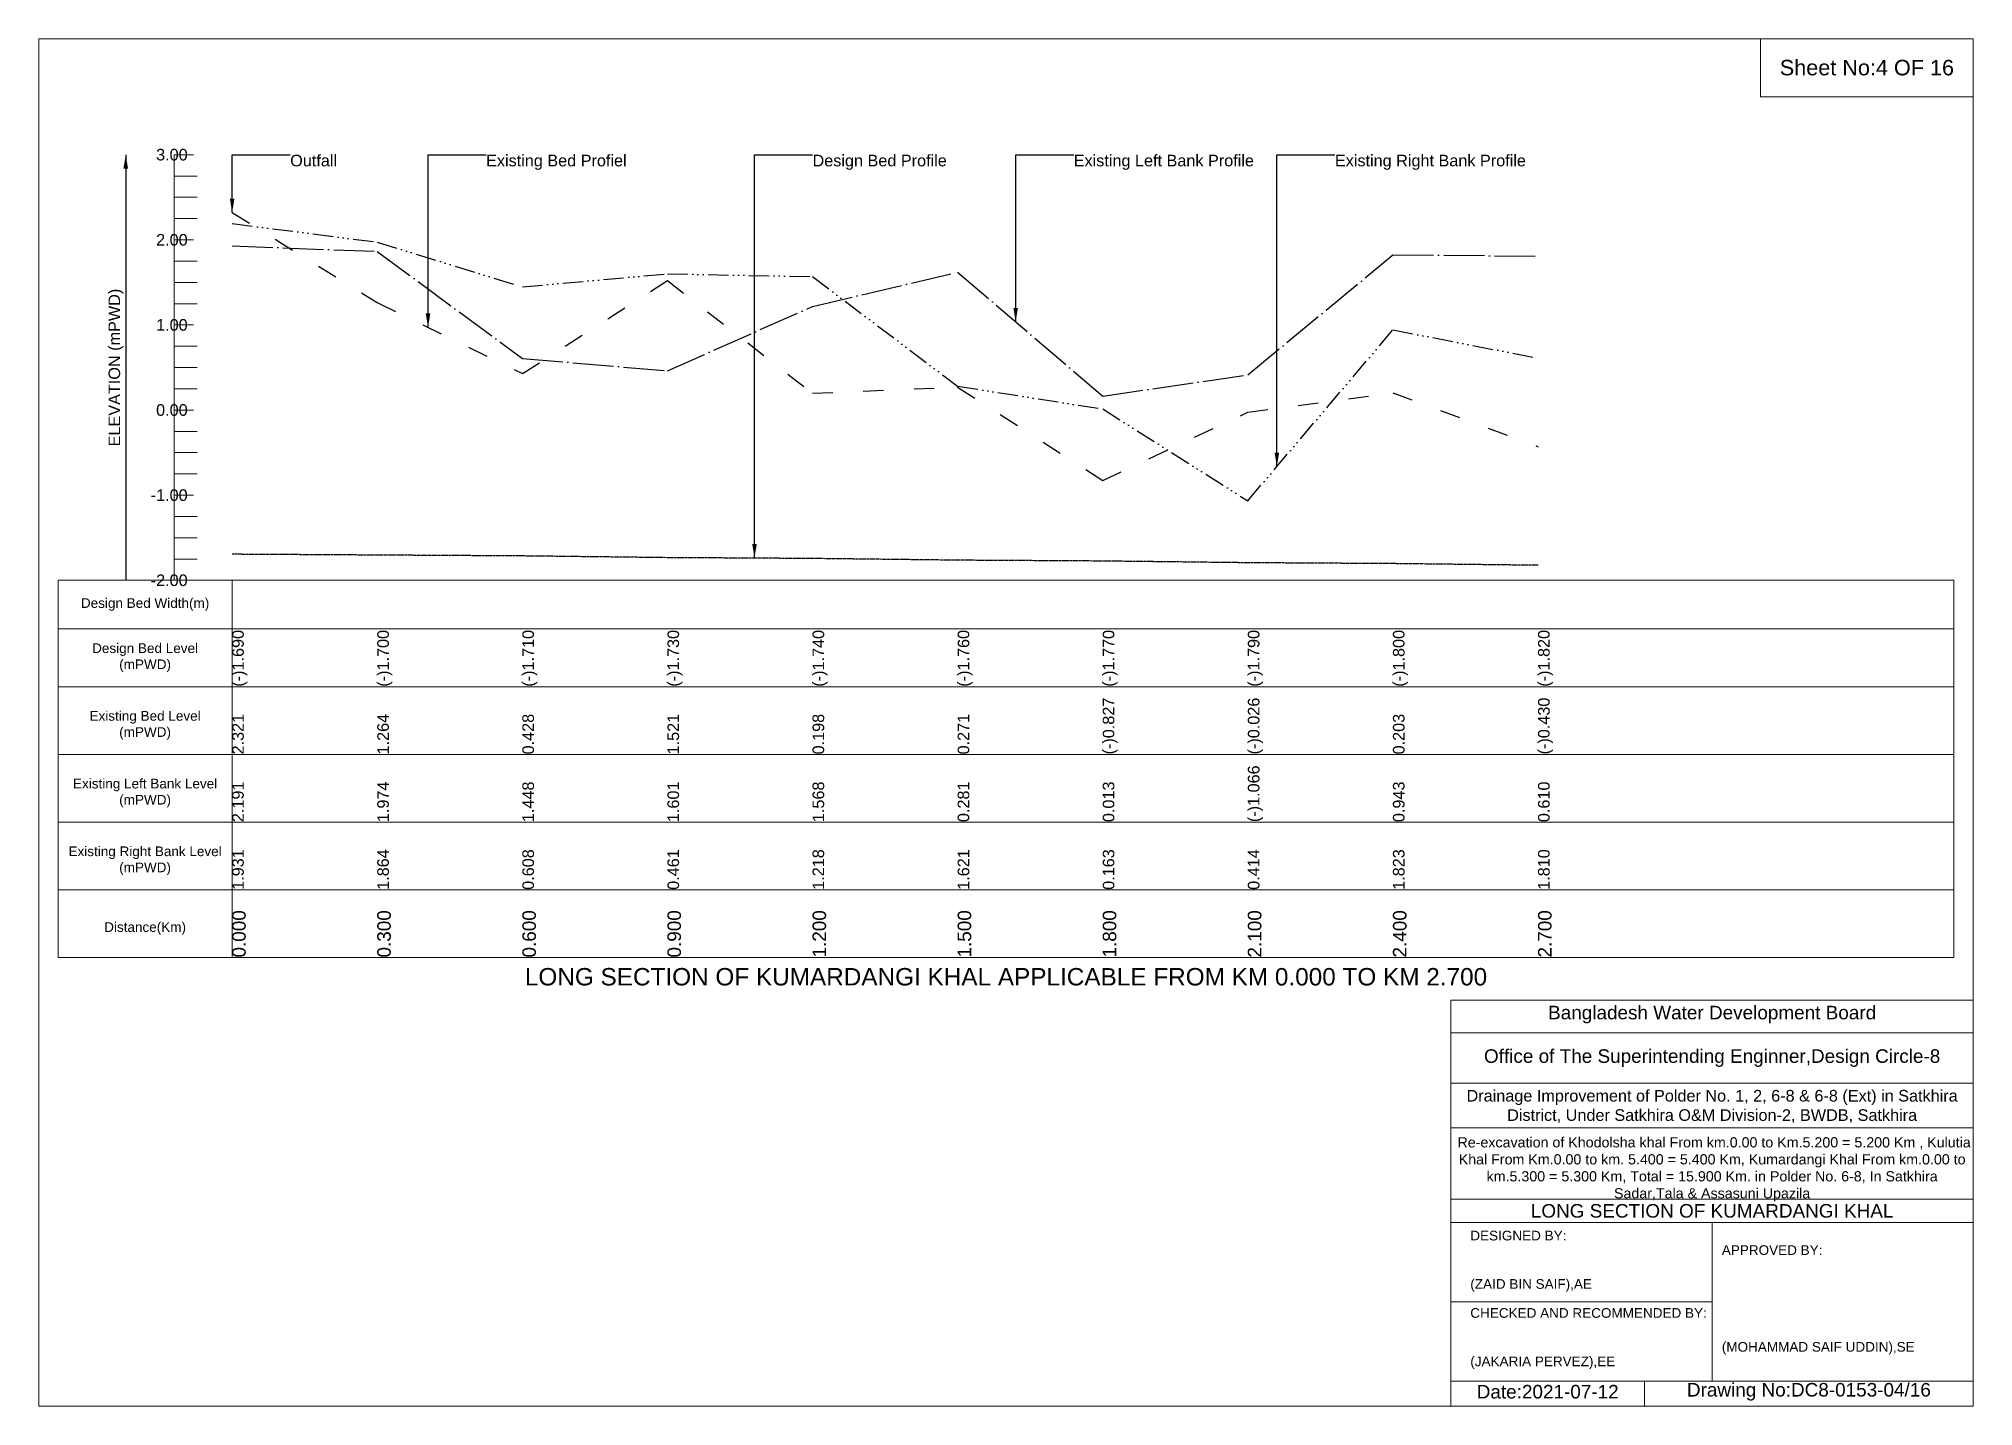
# Model space of a CAD drawing. Header units: inches. Extents: x 91000 to 568000, y -5656 to 0.
# Drawn here: x 440000 to 448000, y -5656 to 0 of the extents above; entities that cross this region are included whole.
import ezdxf

# ---------------------------------------------------------------- set-up
doc = ezdxf.new("R2010")
doc.units = ezdxf.units.IN
doc.header["$LTSCALE"] = 7
doc.header["$MEASUREMENT"] = 0
for name, pattern in [('ACAD_ISO03W100', [30, 12, -18]), ('ACAD_ISO04W100', [30, 24, -3, 0, -3]), ('ACAD_ISO14W100', [24, 12, -3, 0, -3, 0, -3, 0, -3]), ('CENTER', [2, 1.25, -0.25, 0.25, -0.25])]:
    doc.linetypes.add(name, pattern=pattern)
for name, color, linetype, lineweight in [('Cross Section Labels', 7, 'Continuous', 9), ('Design Bed Level Long Section', 7, 'CENTER', 25), ('Existing Bed Level for Long Section', 7, 'ACAD_ISO03W100', 25), ('Existing Left Bank of Long section', 7, 'ACAD_ISO04W100', 25), ('Existing Right Bank of Long Section', 7, 'ACAD_ISO14W100', 25), ('Long Section Border', 7, 'Continuous', 9), ('Long Section Labels', 7, 'Continuous', 9), ('Vscale for Long Section', 7, 'Continuous', 9)]:
    doc.layers.add(name, color=color, linetype=linetype, lineweight=lineweight)
doc.styles.get("Standard").update_dxf_attribs({"font": 'arial.ttf'})
doc.dimstyles.get("Standard").update_dxf_attribs({"dimtxt": 0.18, "dimasz": 0.18, "dimexe": 0.18, "dimexo": 0.0625, "dimgap": 0.09, "dimtad": 0, "dimtih": 1, "dimtoh": 1, "dimdec": 4, "dimzin": 0, "dimdsep": 46, "dimtxsty": 'Standard', "dimcen": 0.09, "dimadec": 0, "dimazin": 0, "dimtfac": 1, "dimtdec": 4, "dimtofl": 0, "dimtmove": 0, "dimatfit": 3, "dimfxl": 1, "dimtolj": 1, "dimtzin": 0, "dimarcsym": 0})

msp = doc.modelspace()

# ---------------------------------------------------------------- texts
at = {"layer": 'Cross Section Labels', "attachment_point": 5}
for s, insert, char_height in [('Sheet No:4 OF 16', (447560, -120), 64), ('Bangladesh Water Development Board', (446920, -4036), 56), ('Office of The Superintending Enginner,Design Circle-8', (446920, -4216), 56)]:
    msp.add_mtext(s, dxfattribs=dict(at, insert=insert, char_height=char_height))
at = {"layer": 'Cross Section Labels'}
for s, insert, char_height, width, attachment_point in [('Drainage Improvement of Polder No. 1, 2, 6-8 & 6-8 (Ext) in Satkhira District, Under Satkhira O&M Division-2, BWDB, Satkhira', (446920, -4416), 48, 2240, 5), (' Re-excavation of Khodolsha khal From km.0.00 to Km.5.200 = 5.200 Km , Kulutia Khal From Km.0.00 to km. 5.400 = 5.400 Km, Kumardangi Khal From km.0.00 to km.5.300 = 5.300 Km, Total = 15.900 Km. in Polder No. 6-8, In Satkhira Sadar,Tala & Assasuni Upazila', (446920, -4676), 42.1524, 2160, 5), ('LONG SECTION OF KUMARDANGI KHAL', (446920, -4848), 56, 2240, 5), ('DESIGNED BY:^J^J^J(ZAID BIN SAIF),AE', (445920, -5056), 40, 1120, 4), ('APPROVED BY:^J^J^J^J^J^J(MOHAMMAD SAIF UDDIN),SE', (446960, -5216), 40, 1120, 4), ('CHECKED AND RECOMMENDED BY:^J^J^J(JAKARIA PERVEZ),EE', (445920, -5376), 40, 1120, 4), ('Date:2021-07-12', (446240, -5596), 56, 1120, 5), ('Drawing No:DC8-0153-04/16', (447320, -5596), 56, 1760, 5)]:
    msp.add_mtext(s, dxfattribs=dict(at, insert=insert, char_height=char_height, width=width, attachment_point=attachment_point))
at = {"layer": 'Long Section Border', "attachment_point": 5}
for s, insert, char_height in [('Design Bed Width(m)', (440440, -2340), 40), ('Design Bed Level^J(mPWD)', (440440, -2560), 40), ('Existing Bed Level^J(mPWD)', (440440, -2840), 40), ('Existing Left Bank Level^J(mPWD)', (440440, -3120), 40), ('Existing Right Bank Level^J(mPWD)', (440440, -3400), 40), ('Distance(Km)', (440440, -3680), 40), ('LONG SECTION OF KUMARDANGI KHAL APPLICABLE FROM KM 0.000 TO KM 2.700', (444000, -3880), 72)]:
    msp.add_mtext(s, dxfattribs=dict(at, insert=insert, char_height=char_height))
at = {"layer": 'Long Section Labels', "char_height": 48, "attachment_point": 1}
for s, insert in [('Outfall', (441040, -480)), ('Existing Bed Profiel', (441850, -480)), ('Design Bed Profile', (443200, -480)), ('Existing Left Bank Profile', (444280, -480)), ('Existing Right Bank Profile', (445360, -480))]:
    msp.add_mtext(s, dxfattribs=dict(at, insert=insert))
at = {"layer": 'Vscale for Long Section', "char_height": 48, "attachment_point": 6}
for s, insert in [('3.00', (440616, -480)), ('2.00', (440616, -832)), ('1.00', (440616, -1184)), ('0.00', (440616, -1536)), ('-1.00', (440616, -1888)), ('-2.00', (440616, -2240))]:
    msp.add_mtext(s, dxfattribs=dict(at, insert=insert))
at = {"layer": 'Vscale for Long Section', "rotation": 90}
for s, insert, char_height, attachment_point in [('ELEVATION (mPWD)', (440320, -1360), 48, 5), ('(-)1.690', (440800, -2680), 48, 1), ('(-)1.700', (441400, -2680), 48, 1), ('(-)1.710', (442000, -2680), 48, 1), ('(-)1.730', (442600, -2680), 48, 1), ('(-)1.740', (443200, -2680), 48, 1), ('(-)1.760', (443800, -2680), 48, 1), ('(-)1.770', (444400, -2680), 48, 1), ('(-)1.790', (445000, -2680), 48, 1), ('(-)1.800', (445600, -2680), 48, 1), ('(-)1.820', (446200, -2680), 48, 1), ('2.321', (440800, -2960), 48, 1), ('1.264', (441400, -2960), 48, 1), ('0.428', (442000, -2960), 48, 1), ('1.521', (442600, -2960), 48, 1), ('0.198', (443200, -2960), 48, 1), ('0.271', (443800, -2960), 48, 1), ('(-)0.827', (444400, -2960), 48, 1), ('(-)0.026', (445000, -2960), 48, 1), ('0.203', (445600, -2960), 48, 1), ('(-)0.430', (446200, -2960), 48, 1), ('(-)1.066', (445000, -3240), 48, 1), ('2.191', (440800, -3240), 48, 1), ('1.974', (441400, -3240), 48, 1), ('1.448', (442000, -3240), 48, 1), ('1.601', (442600, -3240), 48, 1), ('1.568', (443200, -3240), 48, 1), ('0.281', (443800, -3240), 48, 1), ('0.013', (444400, -3240), 48, 1), ('0.943', (445600, -3240), 48, 1), ('0.610', (446200, -3240), 48, 1), ('1.931', (440800, -3520), 48, 1), ('1.864', (441400, -3520), 48, 1), ('0.608', (442000, -3520), 48, 1), ('0.461', (442600, -3520), 48, 1), ('1.218', (443200, -3520), 48, 1), ('1.621', (443800, -3520), 48, 1), ('0.163', (444400, -3520), 48, 1), ('0.414', (445000, -3520), 48, 1), ('1.823', (445600, -3520), 48, 1), ('1.810', (446200, -3520), 48, 1), ('0.000', (440800, -3800), 56, 1), ('0.300', (441400, -3800), 56, 1), ('0.600', (442000, -3800), 56, 1), ('0.900', (442600, -3800), 56, 1), ('1.200', (443200, -3800), 56, 1), ('1.500', (443800, -3800), 56, 1), ('1.800', (444400, -3800), 56, 1), ('2.100', (445000, -3800), 56, 1), ('2.400', (445600, -3800), 56, 1), ('2.700', (446200, -3800), 56, 1)]:
    msp.add_mtext(s, dxfattribs=dict(at, insert=insert, char_height=char_height, attachment_point=attachment_point))

# ---------------------------------------------------------------- linework, layer by layer
at = {"layer": 'Cross Section Labels'}
for points in [[(440000, 0), (448000, 0), (448000, -5656), (440000, -5656)], [(447120, 0), (448000, 0), (448000, -240), (447120, -240)]]:
    msp.add_lwpolyline(points, close=True, dxfattribs=at)
for points in [[(445840, -5656), (445840, -3976), (448000, -3976)], [(445840, -4112), (448000, -4112)], [(445840, -4320), (448000, -4320)], [(445840, -4504), (448000, -4504)], [(445840, -4800), (448000, -4800)], [(445840, -4896), (448000, -4896)], [(446920, -4896), (446920, -5552)], [(445840, -5224), (446920, -5224)], [(445840, -5552), (448000, -5552)], [(446640, -5552), (446640, -5656)]]:
    msp.add_lwpolyline(points, dxfattribs=at)
at = {"layer": 'Design Bed Level Long Section'}
msp.add_lwpolyline([(440800, -2130.9), (441400, -2134.4), (442000, -2137.9), (442600, -2145), (443200, -2148.5), (443800, -2155.5), (444400, -2159), (445000, -2166.1), (445600, -2169.6), (446200, -2176.6)], dxfattribs=at)
at = {"layer": 'Existing Bed Level for Long Section'}
msp.add_lwpolyline([(440800, -719), (441400, -1091.1), (442000, -1385.3), (442600, -1000.6), (443200, -1466.3), (443800, -1440.6), (444400, -1827.1), (445000, -1545.2), (445600, -1464.5), (446200, -1687.4)], dxfattribs=at)
at = {"layer": 'Existing Left Bank of Long section'}
msp.add_lwpolyline([(440800, -856.3), (441400, -879.9), (442000, -1322), (442600, -1373.7), (443200, -1107.3), (443800, -965.4), (444400, -1478.6), (445000, -1390.3), (445600, -894.3), (446200, -898.9)], dxfattribs=at)
at = {"layer": 'Existing Right Bank of Long Section'}
msp.add_lwpolyline([(440800, -764.8), (441400, -841.2), (442000, -1026.3), (442600, -972.4), (443200, -984.1), (443800, -1437.1), (444400, -1531.4), (445000, -1911.2), (445600, -1204.1), (446200, -1321.3)], dxfattribs=at)
at = {"layer": 'Long Section Border'}
msp.add_lwpolyline([(440080, -2240), (447920, -2240), (447920, -3800), (440080, -3800)], close=True, dxfattribs=at)
for points in [[(440800, -2240), (440800, -3800)], [(440080, -2440), (447920, -2440)], [(440080, -2680), (447920, -2680)], [(440080, -2960), (447920, -2960)], [(440080, -3240), (447920, -3240)], [(440080, -3520), (447920, -3520)]]:
    msp.add_lwpolyline(points, dxfattribs=at)
at = {"layer": 'Vscale for Long Section'}
for points in [[(440560, -2240), (440560, -1888), (440560, -1536), (440560, -1184), (440560, -832), (440560, -480)], [(440560, -480), (440640, -480)], [(440560, -568), (440656, -568)], [(440560, -656), (440656, -656)], [(440560, -744), (440656, -744)], [(440560, -832), (440640, -832)], [(440560, -920), (440656, -920)], [(440560, -1008), (440656, -1008)], [(440560, -1096), (440656, -1096)], [(440560, -1184), (440640, -1184)], [(440560, -1272), (440656, -1272)], [(440560, -1360), (440656, -1360)], [(440560, -1448), (440656, -1448)], [(440560, -1536), (440640, -1536)], [(440560, -1624), (440656, -1624)], [(440560, -1712), (440656, -1712)], [(440560, -1800), (440656, -1800)], [(440560, -1888), (440640, -1888)], [(440560, -1976), (440656, -1976)], [(440560, -2064), (440656, -2064)], [(440560, -2152), (440656, -2152)], [(440560, -2240), (440640, -2240)]]:
    msp.add_lwpolyline(points, dxfattribs=at)

msp.set_redraw_order([(e.dxf.handle, doc.entitydb.next_handle()) for e in msp.query("TEXT MTEXT ATTDEF DIMENSION ARC_DIMENSION")])  # texts and dimensions are drawn at this point

# ---------------------------------------------------------------- leaders
at = {"layer": 'Long Section Labels', "annotation_type": 0, "has_hookline": 1, "hookline_direction": 0}
for points, text_width in [([(440800, -719), (440800, -480), (441039.9, -480)], 185.8), ([(441610, -1194.1), (441610, -480), (441849.9, -480)], 571.4), ([(442960, -2147.1), (442960, -480), (443199.9, -480)], 547.4), ([(444040, -1170.7), (444040, -480), (444279.9, -480)], 737.4), ([(445120, -1769.8), (445120, -480), (445359.9, -480)], 782)]:
    msp.add_leader(points, dimstyle='Standard', override={"dimasz": 57.6}, dxfattribs=dict(at, text_width=text_width))
at = {"layer": 'Vscale for Long Section'}
msp.add_leader([(440360, -480), (440360, -2240)], dimstyle='Standard', override={"dimasz": 57.6}, dxfattribs=at)

doc.saveas('drawing.dxf')
